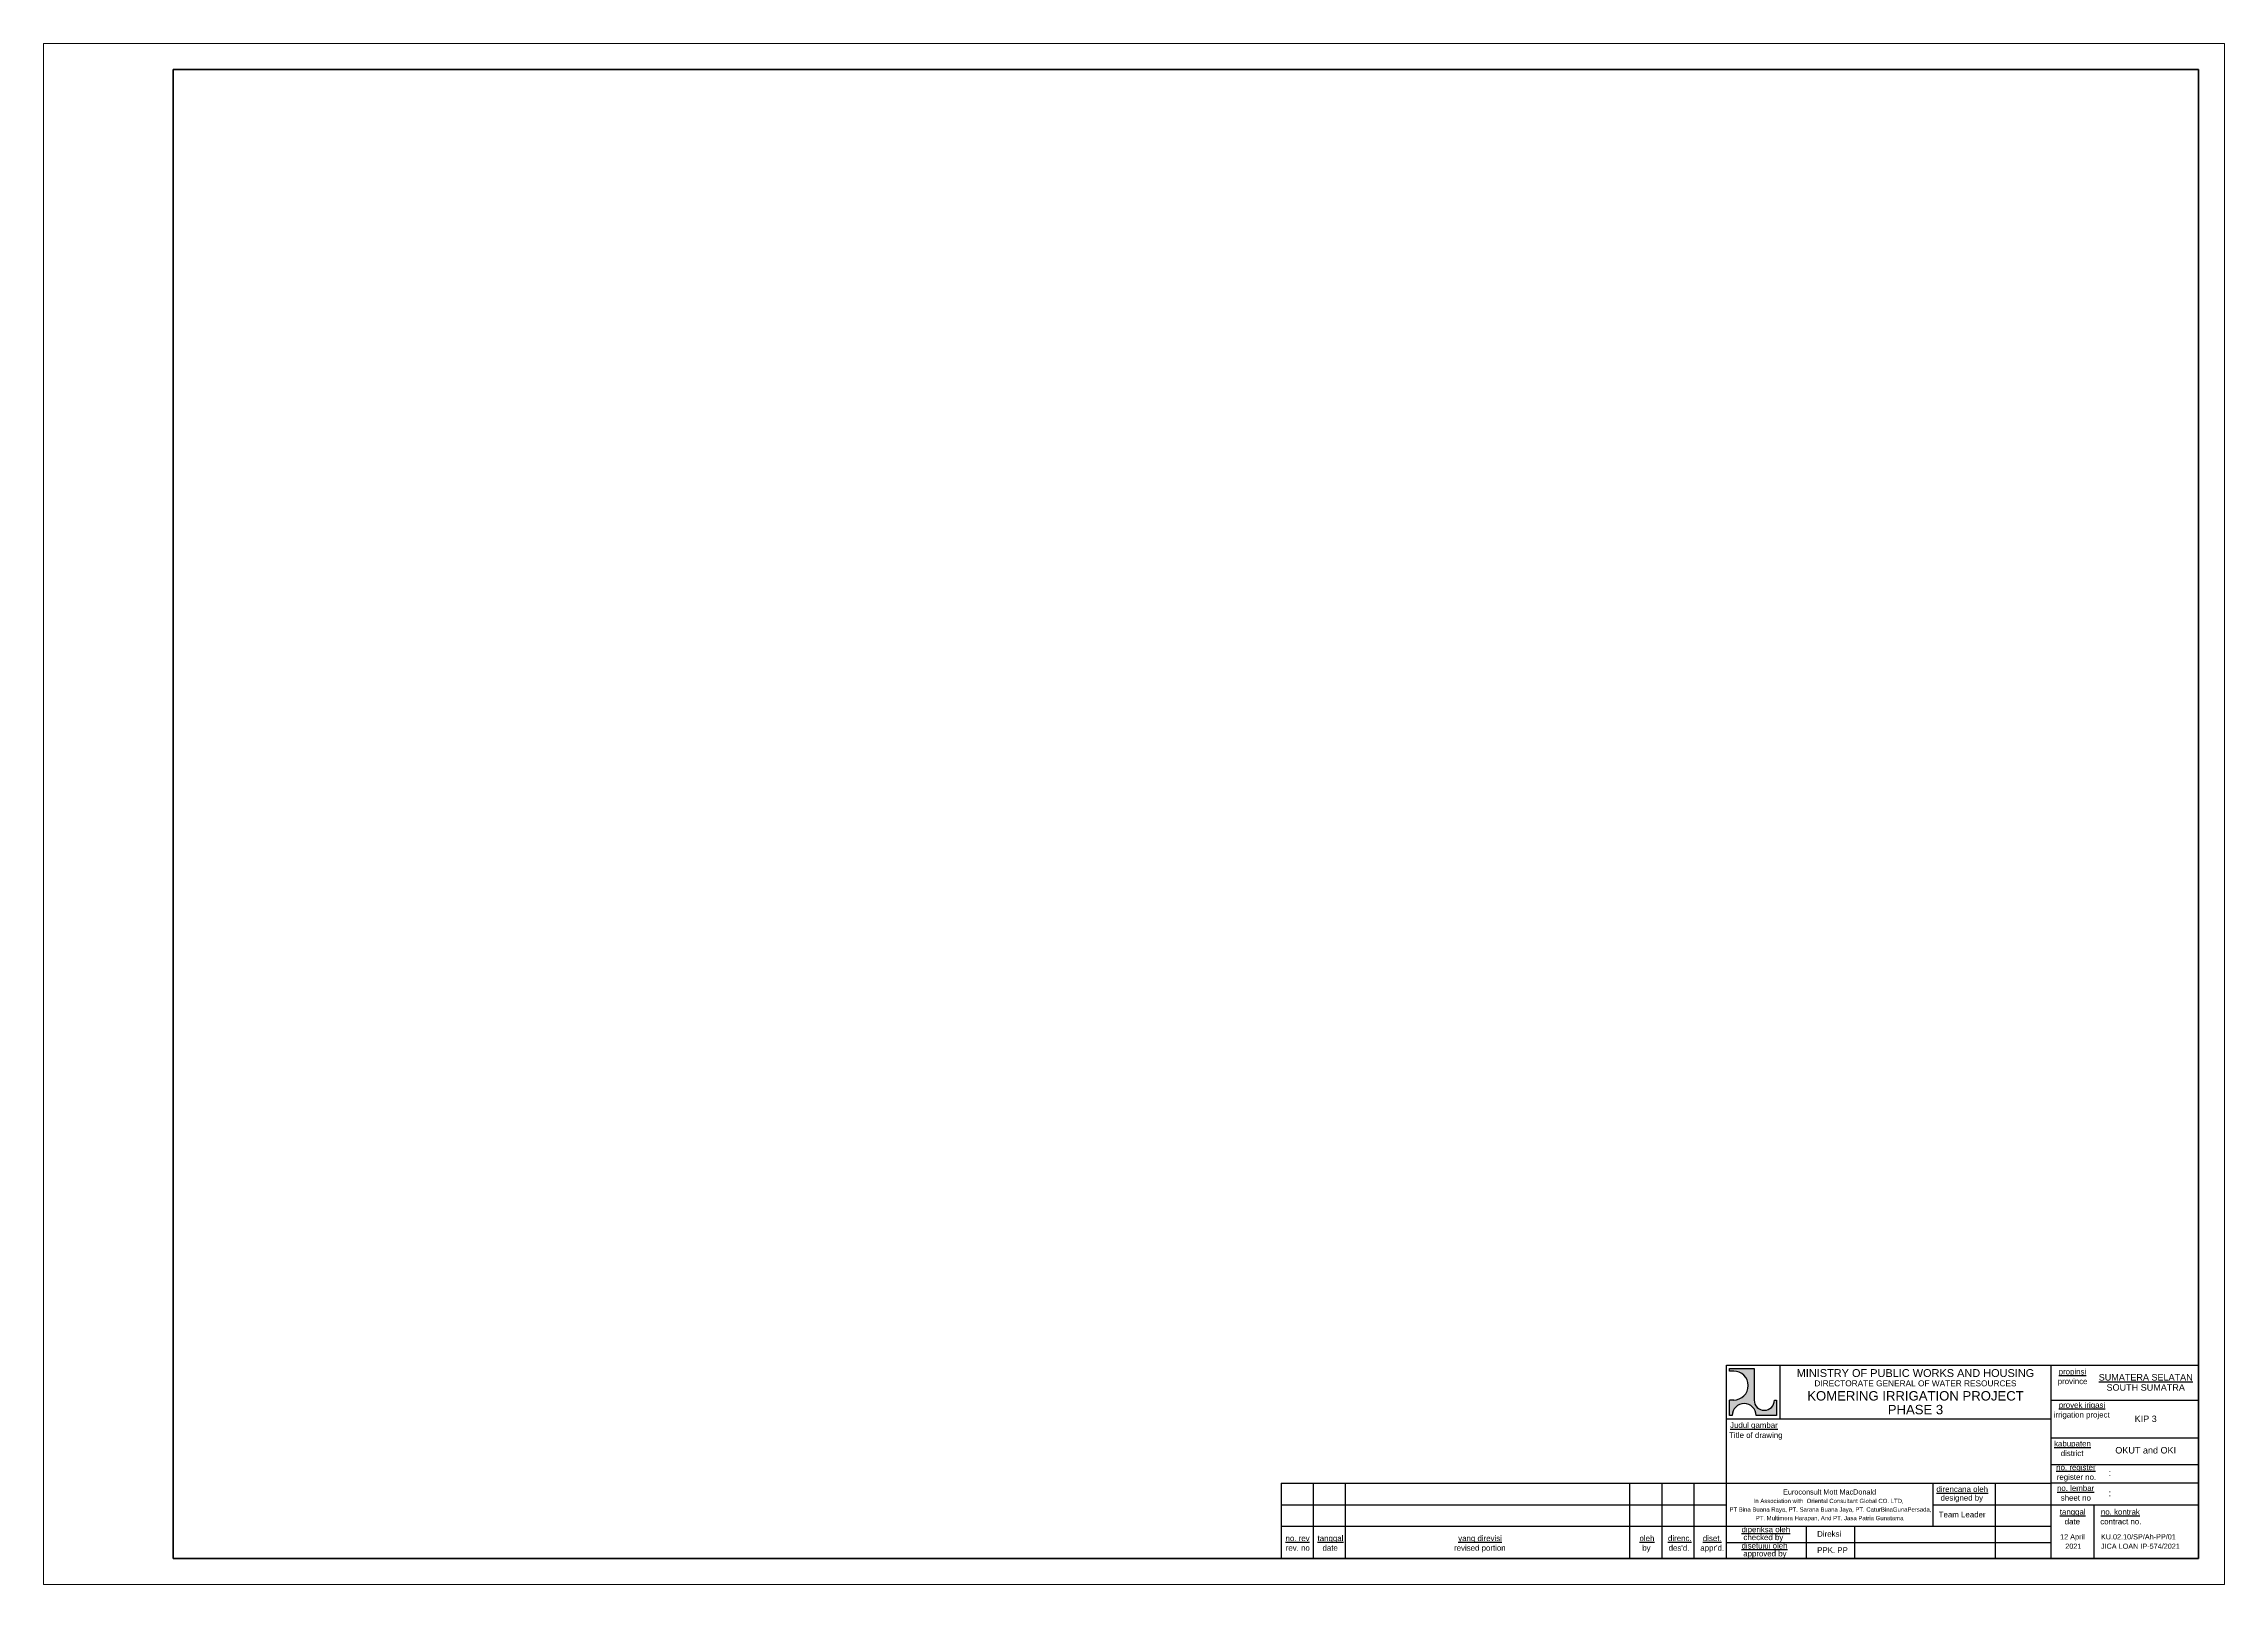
# Model space of a CAD drawing. Header units: inches. Extents: x -49 to 792, y -10 to 584.
import ezdxf
from ezdxf.enums import TextEntityAlignment as Align

# ---------------------------------------------------------------- set-up
doc = ezdxf.new("R2010")
doc.units = ezdxf.units.IN
doc.header["$MEASUREMENT"] = 0
doc.layers.add('Frame1', color=250, linetype='Continuous', lineweight=50)
doc.layers.add('KOP', color=7, linetype='Continuous')
doc.layers.add('mv', color=253, linetype='Continuous', lineweight=20, plot=False)
doc.styles.add('Note', font='arial.ttf')

msp = doc.modelspace()

# ---------------------------------------------------------------- hatches: boundary and pattern name
at = {"layer": 'KOP'}
msp.add_hatch(color=256, dxfattribs=at).paths.add_polyline_path([(610.37, 73.29), (600.9, 73.29), (600.9, 72.26), (602.47, 72.26, -1), (602.47, 61.07), (600.9, 61.07), (600.9, 55.14), (601.93, 55.14, -1), (611.13, 55.14), (618.96, 55.14), (618.96, 61.02), (618.18, 61.02, -1), (610.37, 61.02)])

# ---------------------------------------------------------------- linework, layer by layer
at = {"layer": 'Frame1'}
msp.add_lwpolyline([(781.71, 0.01), (781.71, 574.01), (0.71, 574.01), (0.71, 0.01)], close=True, dxfattribs=at)
at = {"layer": 'KOP'}
for p, q in [((599.66, 0.01), (599.66, 74.49)), ((599.66, 74.49), (781.71, 74.49)), ((602.47, 72.26), (600.9, 72.26)), ((620.35, 53.8), (620.35, 74.49)), ((724.82, 74.49), (724.82, 0.01)), ((602.47, 61.07), (600.9, 61.07)), ((618.18, 61.02), (618.96, 61.02)), ((724.82, 61.04), (781.71, 61.04)), ((599.66, 53.8), (724.82, 53.8)), ((724.82, 46.56), (781.71, 46.56)), ((724.82, 36.22), (781.71, 36.22)), ((427.95, 28.98), (427.95, 0.01)), ((427.95, 28.98), (599.66, 28.98)), ((440.37, 0.01), (440.37, 28.98)), ((452.78, 0.01), (452.78, 28.98)), ((562.42, 0.01), (562.42, 28.98)), ((574.83, 0.01), (574.83, 28.98)), ((587.25, 0.01), (587.25, 28.98)), ((599.66, 28.98), (724.82, 28.98)), ((679.31, 28.98), (679.31, 12.43)), ((703.27, 28.98), (703.27, 0.01)), ((427.95, 20.7), (599.66, 20.7)), ((679.31, 20.7), (781.71, 20.7)), ((741.37, 20.7), (741.37, 0.01)), ((427.95, 12.43), (599.66, 12.43)), ((599.66, 12.43), (724.82, 12.43)), ((630.58, -0.01), (630.58, 12.42)), ((649.25, -0.01), (649.25, 12.42)), ((599.51, 6.2), (724.82, 6.2))]:
    msp.add_line(p, q, dxfattribs=at)
for points in [[(600.9, 72.26), (600.9, 73.29), (610.37, 73.29), (610.37, 61.02)], [(601.93, 55.14), (600.9, 55.14), (600.9, 61.07)], [(618.96, 61.02), (618.96, 55.14), (611.13, 55.14)], [(781.71, 28.98), (724.82, 28.98)]]:
    msp.add_lwpolyline(points, dxfattribs=at)
for centre, radius, start, end in [((602.47, 66.66), 5.59, 270, 90), ((606.53, 55.14), 4.6, 0, 180), ((614.28, 61.02), 3.9, 180, 0)]:
    msp.add_arc(centre, radius, start, end, dxfattribs=at)
at = {"layer": 'mv', "color": 18, "true_color": 0x000000}
msp.add_lwpolyline([(-49.29, -9.99), (791.71, -9.99), (791.71, 584.01), (-49.29, 584.01)], close=True, dxfattribs=at)

# ---------------------------------------------------------------- texts
at = {"layer": 'KOP', "style": 'Note'}
for s, height, p in [('MINISTRY OF PUBLIC WORKS AND HOUSING', 3.0187, (672.58, 69.97)), ('DIRECTORATE GENERAL OF WATER RESOURCES', 2.2876, (672.58, 66.37)), ('%%USUMATERA SELATAN', 2.497, (761.37, 68.6)), ('KOMERING IRRIGATION PROJECT', 3.6225, (672.58, 60.89)), ('PHASE 3', 3.622, (672.58, 55.59)), ('SOUTH SUMATRA', 2.497, (761.37, 64.68)), ('KIP 3', 2.497, (761.37, 52.59)), ('OKUT and OKI', 2.497, (761.37, 40.47)), ('Euroconsult Mott MacDonald', 2, (639.47, 24.65)), (' PT Bina Buana Raya, PT. Sarana Buana Jaya, PT. CaturBinaGunaPersada,', 1.65, (639.47, 18.05)), ('Oriental Consultant Global CO. LTD,', 1.65, (649.32, 21.35)), ('PT. Multimera Harapan, And PT. Jasa Patria Gunatama', 1.65, (639.47, 14.75))]:
    msp.add_text(s, height=height, dxfattribs=at).set_placement(p, align=Align.CENTER)
for s, height, p in [('province', 2.172, (727.43, 67.21)), ('%%Upropinsi', 2.1721, (727.81, 70.94)), ('%%Uproyek irigasi', 2.1721, (727.85, 58.07)), ('%%UJudul gambar', 2.1721, (601.08, 50.33)), ('irrigation project', 2.1721, (725.88, 54.34)), ('Title of drawing', 2.1721, (600.72, 46.46)), ('%%Ukabupaten', 2.1721, (726.04, 43.19)), ('%%Uno. register', 2.1721, (726.86, 34.04)), ('district', 2.172, (728.59, 39.47)), (':', 2.5, (747.02, 31.73)), ('%%Udirencana oleh', 2.1721, (680.65, 25.64)), ('%%Uno. lembar', 2.1721, (727.17, 26.03)), ('register no.', 2.1721, (727.08, 30.31)), (':', 2.5, (747.02, 23.93)), (' In Association with', 1.65, (609.55, 21.35)), ('Team Leader', 2.1747, (681.54, 15.85)), ('designed by', 2.1721, (682.28, 22.32)), ('%%Utanggal', 2.172, (728.23, 16.88)), ('sheet no', 2.172, (728.6, 22.3)), ('%%Uno. kontrak', 2.1721, (744.1, 16.88)), ('%%Utanggal', 2.172, (442, 6.7)), ('%%Uyang direvisi', 2.1721, (496.24, 6.7)), ('%%Uoleh', 2.172, (566.15, 6.7)), ('%%Udirenc', 2.172, (577.14, 6.7)), ('%%Udiset.', 2.172, (590.58, 6.7)), ('%%Udiperiksa oleh', 2.1747, (605.5, 10.1)), ('checked by', 2.175, (606.23, 7.07)), ('Direksi', 2.175, (634.67, 8.37)), ('date', 2.172, (730.13, 13.15)), ('contract no.', 2.1721, (743.84, 13.15)), ('KU.02.10/SP/Ah-PP/01', 2, (744.1, 7.35)), ('%%Uno. rev', 2.172, (429.67, 6.7)), ('rev. no', 2.172, (429.73, 2.98)), ('date', 2.172, (443.9, 2.98)), ('revised portion', 2.1721, (494.63, 2.98)), ('by', 2.172, (567.22, 2.98)), ("des'd.", 2.172, (577.4, 2.98)), ('%%U.', 2.172, (585.41, 6.7)), ("appr'd.", 2.172, (589.61, 2.98)), ('%%Udisetujui oleh', 2.1747, (605.5, 3.84)), ('approved by', 2.1747, (606.14, 0.81)), ('PPK. PP', 2.175, (634.67, 2.16)), ('JICA LOAN IP-574/2021', 2, (744.1, 3.72))]:
    msp.add_text(s, height=height, dxfattribs=at).set_placement(p)
for s, p in [('12 April', (733.1, 8.35)), ('2021', (733.45, 4.72))]:
    msp.add_text(s, height=2, dxfattribs=at).set_placement(p, align=Align.MIDDLE_CENTER)

doc.saveas('drawing.dxf')
